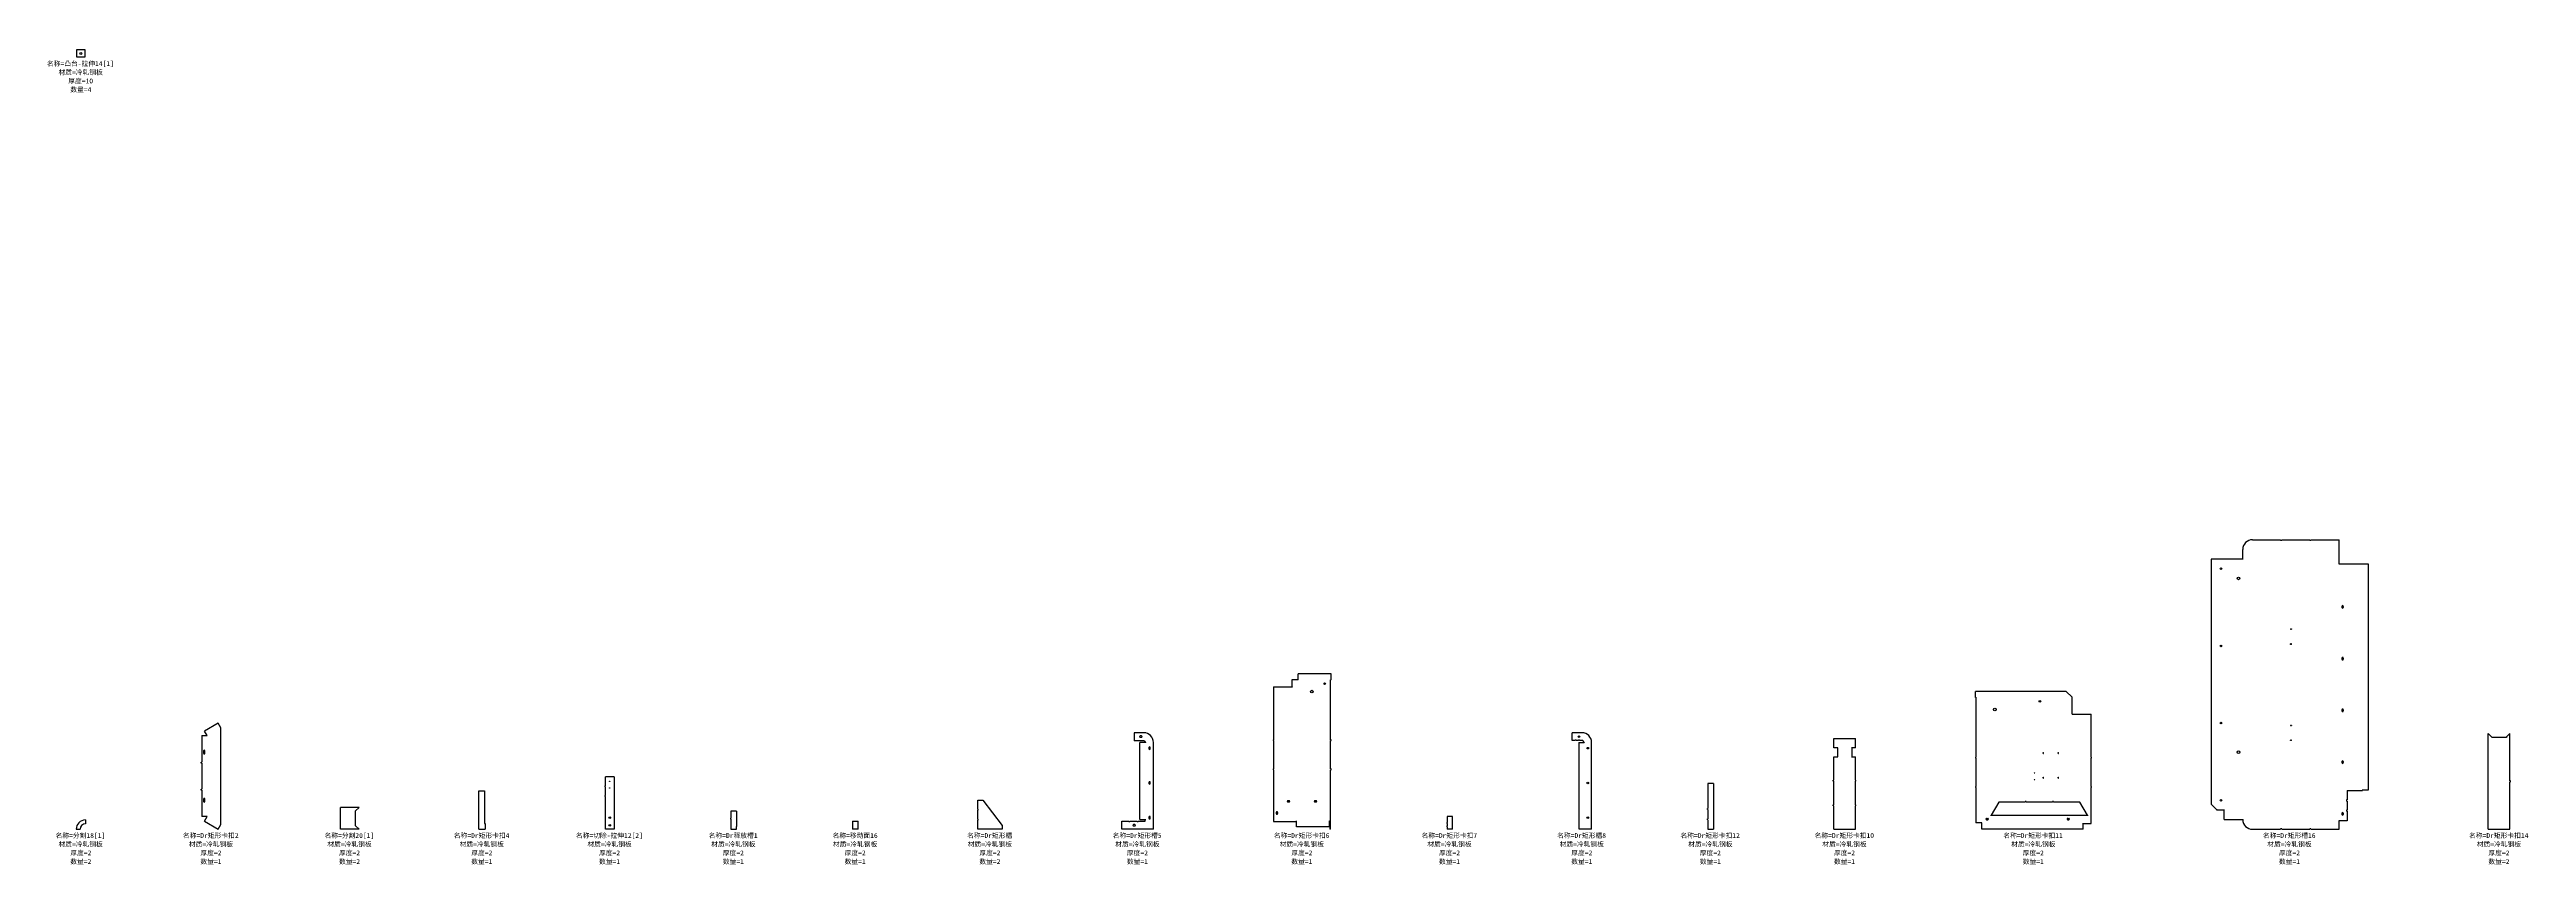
# Model space of a CAD drawing. Header units: millimetres. Extents: x 1861 to 14692, y -8465 to -4242.
import ezdxf

# ---------------------------------------------------------------- set-up
doc = ezdxf.new("R2010")
doc.units = ezdxf.units.MM
doc.layers.add('零件信息', color=131, linetype='Continuous')
doc.styles.add('SLDTEXTSTYLE1', font='', dxfattribs={"bigfont": 'bigfont'})
doc.styles.get('SLDTEXTSTYLE1').set_extended_font_data('宋体')

msp = doc.modelspace()

# ---------------------------------------------------------------- linework, layer by layer
at = {"color": 7, "linetype": 'Continuous', "lineweight": 25}
for p, q in [((2003, -4282), (2003, -4242)), ((2003, -4242), (2043, -4242)), ((2043, -4282), (2003, -4282)), ((2043, -4242), (2043, -4282)), ((13272, -6782), (13418, -6782)), ((13418, -6782), (13418, -6784)), ((13418, -6784), (13424, -6784)), ((13424, -6782), (13424, -6784)), ((13424, -6782), (13570, -6782)), ((13570, -6782), (13570, -6784)), ((13570, -6784), (13575, -6784)), ((13575, -6782), (13575, -6784)), ((13575, -6782), (13722, -6782)), ((13722, -6906), (13722, -6782)), ((13058, -6882), (13058, -8152)), ((13224, -6882), (13058, -6882)), ((13222, -6882), (13222, -6832)), ((13224, -6882), (13222, -6882)), ((13224, -6882), (13224, -6882)), ((13722, -6906), (13720, -6906)), ((13720, -6906), (13720, -6906)), ((13720, -6906), (13871, -6906)), ((13871, -6906), (13871, -8080)), ((13735, -7127), (13735, -7133)), ((13742, -7127), (13742, -7133)), ((13469, -7244), (13475, -7244)), ((13469, -7244), (13469, -7246)), ((13469, -7246), (13475, -7246)), ((13475, -7244), (13475, -7246)), ((13475, -7322), (13469, -7322)), ((13469, -7324), (13469, -7322)), ((13475, -7324), (13469, -7324)), ((13475, -7324), (13475, -7322)), ((13735, -7395), (13735, -7401)), ((13742, -7395), (13742, -7401)), ((8201, -7544), (8201, -7594)), ((8201, -7544), (8297, -7544)), ((8297, -7546), (8297, -7506)), ((8297, -7506), (8329, -7506)), ((8297, -7544), (8297, -7546)), ((8297, -7546), (8297, -7546)), ((8329, -7508), (8329, -7477)), ((8499, -7477), (8329, -7477)), ((8329, -7508), (8329, -7506)), ((8329, -7508), (8329, -7508)), ((8499, -7507), (8497, -7507)), ((8497, -7507), (8497, -7507)), ((8497, -7507), (8497, -7507)), ((8497, -7594), (8497, -7507)), ((8499, -7507), (8499, -7477)), ((11838, -7600), (11838, -7568)), ((12308, -7568), (11838, -7568)), ((12308, -7568), (12338, -7598)), ((8201, -7594), (8201, -7671)), ((8201, -7594), (8203, -7594)), ((8203, -7594), (8201, -7594)), ((8201, -7671), (8203, -7671)), ((8201, -7672), (8201, -7818)), ((8201, -7672), (8203, -7672)), ((8203, -7594), (8203, -7594)), ((8203, -7672), (8203, -7671)), ((8497, -7594), (8494, -7594)), ((8494, -7594), (8494, -7594)), ((8494, -7594), (8497, -7594)), ((8494, -7671), (8497, -7671)), ((8494, -7671), (8494, -7672)), ((8494, -7672), (8497, -7672)), ((8497, -7671), (8497, -7594)), ((8497, -7818), (8497, -7672)), ((11840, -7600), (11838, -7600)), ((11840, -7598), (11840, -7685)), ((11840, -7598), (11840, -7598)), ((11840, -7600), (11840, -7598)), ((11843, -7685), (11840, -7685)), ((11840, -7686), (11840, -7763)), ((11840, -7686), (11843, -7686)), ((11843, -7686), (11843, -7685)), ((12338, -7686), (12338, -7598)), ((12338, -7686), (12436, -7686)), ((12436, -7763), (12436, -7686)), ((13735, -7663), (13735, -7669)), ((13742, -7663), (13742, -7669)), ((2649, -7797), (2649, -7934)), ((2649, -7797), (2678, -7797)), ((2734, -7732), (2664, -7773)), ((2678, -7797), (2664, -7773)), ((2748, -7757), (2734, -7732)), ((2748, -8257), (2748, -7757)), ((7479, -7782), (7479, -7824)), ((7529, -7782), (7479, -7782)), ((7486, -7824), (7479, -7824)), ((7486, -7822), (7492, -7822)), ((7486, -7822), (7486, -7824)), ((7492, -7822), (7492, -7824)), ((7529, -7824), (7492, -7824)), ((7517, -7798), (7511, -7798)), ((7511, -7805), (7517, -7805)), ((8199, -7818), (8199, -7823)), ((8201, -7818), (8199, -7818)), ((8199, -7823), (8201, -7823)), ((8201, -7823), (8201, -7969)), ((8499, -7818), (8497, -7818)), ((8497, -7823), (8499, -7823)), ((8497, -7969), (8497, -7823)), ((8499, -7823), (8499, -7818)), ((9749, -7822), (9749, -7782)), ((9799, -7782), (9749, -7782)), ((9763, -7822), (9749, -7822)), ((9769, -7820), (9763, -7820)), ((9763, -7822), (9763, -7820)), ((9769, -7822), (9769, -7820)), ((9781, -7822), (9769, -7822)), ((9786, -7820), (9781, -7820)), ((9781, -7822), (9781, -7820)), ((9786, -7822), (9786, -7820)), ((9799, -7822), (9786, -7822)), ((11103, -7860), (11103, -7812)), ((11103, -7812), (11216, -7812)), ((11216, -7860), (11216, -7812)), ((11840, -7763), (11840, -7909)), ((11840, -7763), (11843, -7763)), ((11840, -7763), (11843, -7763)), ((11843, -7763), (11843, -7763)), ((12434, -7763), (12436, -7763)), ((12434, -7763), (12434, -7763)), ((12434, -7763), (12436, -7763)), ((12436, -7909), (12436, -7763)), ((13469, -7742), (13475, -7742)), ((13469, -7742), (13469, -7744)), ((13469, -7744), (13475, -7744)), ((13475, -7820), (13469, -7820)), ((13469, -7822), (13469, -7820)), ((13475, -7822), (13469, -7822)), ((13475, -7742), (13475, -7744)), ((13475, -7822), (13475, -7820)), ((14493, -8031), (14493, -7786)), ((14511, -7804), (14493, -7786)), ((14512, -7806), (14511, -7804)), ((14588, -7806), (14512, -7806)), ((14606, -7786), (14588, -7804)), ((14588, -7804), (14588, -7806)), ((14606, -8031), (14606, -7786)), ((2647, -7939), (2647, -7934)), ((2647, -7934), (2649, -7934)), ((2649, -7939), (2647, -7939)), ((2649, -7939), (2649, -8075)), ((2659, -7876), (2659, -7888)), ((2666, -7888), (2666, -7876)), ((7539, -7832), (7508, -7832)), ((7508, -8232), (7508, -7832)), ((7539, -7831), (7537, -7831)), ((7539, -7832), (7539, -7831)), ((7555, -7859), (7555, -7865)), ((7562, -7865), (7562, -7859)), ((7579, -7978), (7579, -7832)), ((9782, -7832), (9811, -7832)), ((9782, -7832), (9782, -8280)), ((9809, -7831), (9811, -7831)), ((9811, -7831), (9811, -7832)), ((9849, -7978), (9849, -7832)), ((11124, -7860), (11103, -7860)), ((11103, -8028), (11103, -7906)), ((11103, -7906), (11124, -7906)), ((11122, -7860), (11122, -7906)), ((11122, -7860), (11124, -7860)), ((11122, -7906), (11124, -7906)), ((11124, -7860), (11124, -7860)), ((11124, -7906), (11124, -7906)), ((11196, -7860), (11198, -7860)), ((11196, -7860), (11196, -7860)), ((11216, -7860), (11196, -7860)), ((11196, -7906), (11196, -7906)), ((11196, -7906), (11216, -7906)), ((11196, -7906), (11198, -7906)), ((11198, -7906), (11198, -7860)), ((11216, -8028), (11216, -7906)), ((11838, -7909), (11838, -7914)), ((11840, -7909), (11838, -7909)), ((11838, -7914), (11840, -7914)), ((11840, -7914), (11840, -8061)), ((12188, -7885), (12190, -7885)), ((12188, -7890), (12188, -7885)), ((12188, -7890), (12190, -7890)), ((12190, -7890), (12190, -7885)), ((12266, -7885), (12268, -7885)), ((12266, -7890), (12266, -7885)), ((12266, -7890), (12268, -7890)), ((12268, -7890), (12268, -7885)), ((12438, -7909), (12436, -7909)), ((12436, -7914), (12438, -7914)), ((12436, -8061), (12436, -7914)), ((12438, -7914), (12438, -7909)), ((13735, -7931), (13735, -7937)), ((13742, -7931), (13742, -7937)), ((2647, -8080), (2647, -8075)), ((2647, -8075), (2649, -8075)), ((2649, -8080), (2647, -8080)), ((2649, -8080), (2649, -8216)), ((4084, -8083), (4114, -8083)), ((4084, -8282), (4084, -8083)), ((4114, -8083), (4114, -8128)), ((4738, -8057), (4738, -8062)), ((4740, -8057), (4738, -8057)), ((4738, -8062), (4740, -8062)), ((4740, -8057), (4740, -8010)), ((4786, -8010), (4740, -8010)), ((4740, -8108), (4740, -8062)), ((4786, -8010), (4786, -8057)), ((4788, -8057), (4786, -8057)), ((4786, -8062), (4788, -8062)), ((4786, -8062), (4786, -8108)), ((4788, -8062), (4788, -8057)), ((7555, -8039), (7555, -8045)), ((7562, -8045), (7562, -8039)), ((7579, -7978), (7577, -7978)), ((7577, -7978), (7577, -7984)), ((7579, -7984), (7577, -7984)), ((7579, -8130), (7579, -7984)), ((8199, -7969), (8199, -7974)), ((8201, -7969), (8199, -7969)), ((8199, -7974), (8201, -7974)), ((8201, -7974), (8201, -8242)), ((8499, -7969), (8497, -7969)), ((8497, -7974), (8499, -7974)), ((8497, -8282), (8497, -7974)), ((8499, -7974), (8499, -7969)), ((9849, -7978), (9847, -7978)), ((9847, -7978), (9847, -7984)), ((9849, -7984), (9847, -7984)), ((9849, -8130), (9849, -7984)), ((10451, -8045), (10451, -8174)), ((10481, -8045), (10451, -8045)), ((10481, -8045), (10481, -8282)), ((11101, -8033), (11101, -8028)), ((11101, -8028), (11103, -8028)), ((11103, -8033), (11101, -8033)), ((11103, -8155), (11103, -8033)), ((11218, -8028), (11216, -8028)), ((11216, -8033), (11218, -8033)), ((11216, -8155), (11216, -8033)), ((11218, -8033), (11218, -8028)), ((11838, -8061), (11838, -8066)), ((11840, -8061), (11838, -8061)), ((11838, -8066), (11840, -8066)), ((11840, -8066), (11840, -8249)), ((12188, -8012), (12190, -8012)), ((12188, -8017), (12188, -8012)), ((12188, -8017), (12190, -8017)), ((12190, -8017), (12190, -8012)), ((12266, -8012), (12268, -8012)), ((12266, -8017), (12266, -8012)), ((12266, -8017), (12268, -8017)), ((12268, -8017), (12268, -8012)), ((12438, -8061), (12436, -8061)), ((12436, -8066), (12438, -8066)), ((12436, -8253), (12436, -8066)), ((12438, -8066), (12438, -8061)), ((13763, -8082), (13843, -8082)), ((13763, -8082), (13763, -8130)), ((13871, -8080), (13840, -8080)), ((13840, -8080), (13840, -8080)), ((13843, -8080), (13840, -8080)), ((13843, -8082), (13843, -8080)), ((14491, -8031), (14491, -8036)), ((14493, -8031), (14491, -8031)), ((14491, -8036), (14493, -8036)), ((14493, -8282), (14493, -8036)), ((14608, -8031), (14606, -8031)), ((14606, -8036), (14608, -8036)), ((14606, -8282), (14606, -8036)), ((14608, -8036), (14608, -8031)), ((2659, -8126), (2659, -8138)), ((2666, -8138), (2666, -8126)), ((3464, -8169), (3368, -8169)), ((3368, -8282), (3368, -8169)), ((3444, -8187), (3446, -8186)), ((3444, -8187), (3444, -8263)), ((3464, -8169), (3446, -8186)), ((4116, -8128), (4114, -8128)), ((4114, -8133), (4116, -8133)), ((4114, -8133), (4114, -8171)), ((4116, -8171), (4114, -8171)), ((4114, -8176), (4116, -8176)), ((4114, -8176), (4114, -8252)), ((4116, -8133), (4116, -8128)), ((4116, -8176), (4116, -8171)), ((4738, -8108), (4738, -8113)), ((4740, -8108), (4738, -8108)), ((4738, -8113), (4740, -8113)), ((4740, -8282), (4740, -8113)), ((4788, -8108), (4786, -8108)), ((4786, -8113), (4788, -8113)), ((4786, -8113), (4786, -8282)), ((4788, -8113), (4788, -8108)), ((5420, -8188), (5390, -8188)), ((5390, -8188), (5390, -8225)), ((5420, -8188), (5420, -8267)), ((6670, -8178), (6670, -8132)), ((6670, -8132), (6695, -8132)), ((6670, -8178), (6672, -8178)), ((6672, -8184), (6670, -8184)), ((6670, -8230), (6670, -8184)), ((6672, -8184), (6672, -8178)), ((6695, -8132), (6795, -8262)), ((7579, -8130), (7577, -8130)), ((7577, -8130), (7577, -8135)), ((7579, -8135), (7577, -8135)), ((7579, -8282), (7579, -8135)), ((8215, -8195), (8215, -8201)), ((8222, -8195), (8222, -8201)), ((8282, -8134), (8276, -8134)), ((8282, -8141), (8276, -8141)), ((8422, -8134), (8416, -8134)), ((8422, -8141), (8416, -8141)), ((9849, -8130), (9847, -8130)), ((9847, -8130), (9847, -8135)), ((9849, -8135), (9847, -8135)), ((9849, -8282), (9849, -8135)), ((10449, -8179), (10449, -8174)), ((10449, -8174), (10451, -8174)), ((10451, -8179), (10449, -8179)), ((10451, -8179), (10451, -8228)), ((11101, -8160), (11101, -8155)), ((11101, -8155), (11103, -8155)), ((11103, -8160), (11101, -8160)), ((11103, -8282), (11103, -8160)), ((11218, -8155), (11216, -8155)), ((11216, -8160), (11218, -8160)), ((11216, -8282), (11216, -8160)), ((11218, -8160), (11218, -8155)), ((11919, -8209), (11918, -8209)), ((11918, -8209), (11918, -8212)), ((11959, -8141), (11919, -8209)), ((11919, -8212), (11919, -8209)), ((11919, -8209), (12417, -8209)), ((12095, -8141), (11959, -8141)), ((12100, -8138), (12095, -8138)), ((12095, -8138), (12095, -8141)), ((12100, -8141), (12100, -8138)), ((12236, -8141), (12100, -8141)), ((12242, -8138), (12236, -8138)), ((12236, -8138), (12236, -8141)), ((12242, -8141), (12242, -8138)), ((12378, -8141), (12242, -8141)), ((12417, -8209), (12378, -8141)), ((12418, -8209), (12417, -8209)), ((12417, -8209), (12417, -8212)), ((12418, -8212), (12418, -8209)), ((13058, -8152), (13088, -8182)), ((13087, -8184), (13087, -8182)), ((13089, -8182), (13087, -8182)), ((13128, -8184), (13087, -8184)), ((13088, -8182), (13089, -8182)), ((13089, -8182), (13089, -8182)), ((13125, -8232), (13125, -8184)), ((13125, -8184), (13128, -8184)), ((13128, -8184), (13128, -8184)), ((13735, -8199), (13735, -8205)), ((13742, -8199), (13742, -8205)), ((13763, -8130), (13760, -8130)), ((13760, -8130), (13760, -8136)), ((13763, -8136), (13760, -8136)), ((13763, -8184), (13760, -8184)), ((13760, -8184), (13760, -8189)), ((13763, -8189), (13760, -8189)), ((13763, -8136), (13763, -8184)), ((13763, -8189), (13763, -8238)), ((1999, -8282), (2019, -8282)), ((2047, -8234), (2047, -8254)), ((2678, -8216), (2649, -8216)), ((2664, -8241), (2678, -8216)), ((2664, -8241), (2734, -8282)), ((2734, -8282), (2748, -8257)), ((3464, -8282), (3368, -8282)), ((3446, -8264), (3444, -8263)), ((3446, -8264), (3464, -8282)), ((4084, -8282), (4118, -8282)), ((4114, -8252), (4118, -8252)), ((4118, -8252), (4118, -8282)), ((4786, -8282), (4740, -8282)), ((5390, -8225), (5388, -8225)), ((5388, -8225), (5388, -8230)), ((5388, -8230), (5390, -8230)), ((5390, -8230), (5390, -8267)), ((5392, -8267), (5390, -8267)), ((5392, -8268), (5390, -8268)), ((5390, -8268), (5390, -8282)), ((5390, -8282), (5420, -8282)), ((5392, -8268), (5392, -8267)), ((5417, -8267), (5417, -8268)), ((5420, -8267), (5417, -8267)), ((5420, -8268), (5417, -8268)), ((5420, -8282), (5420, -8268)), ((6020, -8240), (6020, -8282)), ((6020, -8240), (6050, -8240)), ((6050, -8282), (6020, -8282)), ((6050, -8282), (6050, -8240)), ((6670, -8230), (6672, -8230)), ((6672, -8235), (6670, -8235)), ((6670, -8282), (6670, -8235)), ((6795, -8282), (6670, -8282)), ((6672, -8235), (6672, -8230)), ((6795, -8262), (6795, -8282)), ((7415, -8282), (7415, -8240)), ((7415, -8240), (7452, -8240)), ((7579, -8282), (7415, -8282)), ((7452, -8240), (7452, -8242)), ((7452, -8242), (7457, -8242)), ((7457, -8240), (7457, -8242)), ((7457, -8240), (7494, -8240)), ((7482, -8258), (7476, -8258)), ((7476, -8265), (7482, -8265)), ((7494, -8240), (7494, -8242)), ((7494, -8242), (7500, -8242)), ((7500, -8240), (7500, -8242)), ((7500, -8240), (7537, -8240)), ((7508, -8232), (7539, -8232)), ((7537, -8240), (7537, -8232)), ((7537, -8232), (7539, -8232)), ((7539, -8232), (7539, -8232)), ((7555, -8219), (7555, -8225)), ((7562, -8225), (7562, -8219)), ((8201, -8242), (8321, -8242)), ((8321, -8270), (8321, -8239)), ((8321, -8239), (8321, -8239)), ((8321, -8242), (8321, -8239)), ((8492, -8270), (8321, -8270)), ((8492, -8239), (8493, -8239)), ((8492, -8270), (8492, -8239)), ((8493, -8239), (8493, -8242)), ((8493, -8242), (8493, -8282)), ((8493, -8242), (8493, -8242)), ((8497, -8282), (8493, -8282)), ((9101, -8247), (9099, -8247)), ((9099, -8247), (9099, -8252)), ((9099, -8252), (9101, -8252)), ((9101, -8264), (9099, -8264)), ((9099, -8264), (9099, -8269)), ((9099, -8269), (9101, -8269)), ((9101, -8216), (9101, -8234)), ((9129, -8216), (9101, -8216)), ((9103, -8234), (9101, -8234)), ((9101, -8234), (9103, -8234)), ((9101, -8234), (9101, -8247)), ((9101, -8252), (9101, -8264)), ((9101, -8269), (9101, -8282)), ((9129, -8282), (9101, -8282)), ((9103, -8234), (9103, -8234)), ((9129, -8234), (9126, -8234)), ((9126, -8234), (9126, -8234)), ((9126, -8234), (9129, -8234)), ((9129, -8234), (9129, -8216)), ((9129, -8282), (9129, -8234)), ((9782, -8280), (9811, -8280)), ((9809, -8280), (9809, -8282)), ((9809, -8280), (9811, -8280)), ((9849, -8282), (9809, -8282)), ((9811, -8280), (9811, -8280)), ((10449, -8233), (10449, -8228)), ((10449, -8228), (10451, -8228)), ((10451, -8233), (10449, -8233)), ((10451, -8233), (10451, -8282)), ((10451, -8282), (10481, -8282)), ((11103, -8282), (11216, -8282)), ((11870, -8249), (11840, -8249)), ((11870, -8282), (11870, -8249)), ((12396, -8282), (11870, -8282)), ((11895, -8226), (11901, -8226)), ((11895, -8233), (11901, -8233)), ((11919, -8212), (11918, -8212)), ((12315, -8226), (12321, -8226)), ((12315, -8233), (12321, -8233)), ((12396, -8251), (12396, -8253)), ((12396, -8251), (12396, -8251)), ((12396, -8282), (12396, -8251)), ((12396, -8253), (12436, -8253)), ((12418, -8212), (12417, -8212)), ((13125, -8232), (13224, -8232)), ((13222, -8232), (13224, -8232)), ((13224, -8232), (13224, -8232)), ((13272, -8282), (13418, -8282)), ((13424, -8280), (13418, -8280)), ((13418, -8282), (13418, -8280)), ((13424, -8282), (13424, -8280)), ((13424, -8282), (13570, -8282)), ((13575, -8280), (13570, -8280)), ((13570, -8282), (13570, -8280)), ((13575, -8282), (13575, -8280)), ((13575, -8282), (13722, -8282)), ((13763, -8238), (13720, -8238)), ((13720, -8238), (13720, -8238)), ((13720, -8238), (13722, -8238)), ((13722, -8282), (13722, -8238)), ((14493, -8282), (14606, -8282))]:
    msp.add_line(p, q, dxfattribs=at)
for centre, radius in [((2023, -4262), 5.1), ((13109, -6932), 4.15), ((13200, -6982), 7), ((13109, -7332), 4.15), ((8399, -7569), 7), ((8466, -7528), 4.15), ((11938, -7661), 7), ((12171, -7619), 4.15), ((9784, -7802), 4.15), ((13109, -7732), 4.15), ((9829, -7862), 4.15), ((13200, -7882), 7), ((4763, -8034), 1), ((4763, -8068), 1), ((9829, -8042), 4.15), ((12143, -7991), 1), ((12143, -8025), 1), ((13109, -8132), 4.15), ((4763, -8222), 4.15), ((4763, -8262), 4.15), ((9829, -8222), 4.15)]:
    msp.add_circle(centre, radius, dxfattribs=at)
for centre, radius, start, end in [((13272, -6832), 50, 90, 180), ((13739, -7127), 3.5, 0, 180), ((13739, -7133), 3.5, 180, 0), ((13739, -7395), 3.5, 0, 180), ((13739, -7401), 3.5, 180, 0), ((13739, -7663), 3.5, 0, 180), ((13739, -7669), 3.5, 180, 0), ((7511, -7802), 3.5, 90, 270), ((7517, -7802), 3.5, 270, 90), ((7529, -7832), 50, 0, 90), ((7529, -7832), 8, 2.866, 90), ((9799, -7832), 50, 0, 90), ((9799, -7832), 10, 2.2924, 90), ((2662, -7876), 3.5, 0, 180), ((2662, -7888), 3.5, 180, 0), ((7559, -7859), 3.5, 0, 180), ((7559, -7865), 3.5, 180, 0), ((13739, -7931), 3.5, 0, 180), ((13739, -7937), 3.5, 180, 0), ((7559, -8039), 3.5, 0, 180), ((7559, -8045), 3.5, 180, 0), ((2662, -8126), 3.5, 0, 180), ((2662, -8138), 3.5, 180, 0), ((8219, -8195), 3.5, 0, 180), ((8219, -8201), 3.5, 180, 0), ((8276, -8138), 3.5, 90, 270), ((8282, -8138), 3.5, 270, 90), ((8416, -8138), 3.5, 90, 270), ((8422, -8138), 3.5, 270, 90), ((13739, -8199), 3.5, 0, 180), ((13739, -8205), 3.5, 180, 0), ((2047, -8282), 48, 90, 180), ((2047, -8282), 28, 90, 180), ((7476, -8262), 3.5, 90, 270), ((7482, -8262), 3.5, 270, 90), ((7559, -8219), 3.5, 0, 180), ((7559, -8225), 3.5, 180, 0), ((11895, -8229), 3.5, 90, 270), ((11901, -8229), 3.5, 270, 90), ((12315, -8229), 3.5, 90, 270), ((12321, -8229), 3.5, 270, 90), ((13272, -8232), 50, 180.2292, 270)]:
    msp.add_arc(centre, radius, start, end, dxfattribs=at)

# ---------------------------------------------------------------- texts
at = {"layer": '零件信息', "char_height": 25, "attachment_point": 2, "style": 'SLDTEXTSTYLE1'}
for s, insert in [('名称=凸台-拉伸14[1]', (2021, -4302)), ('材质=冷轧钢板', (2022, -4347)), ('厚度=10', (2022, -4392)), ('数量=4', (2023, -4437)), ('名称=分割18[1]', (2021, -8302)), ('名称=Dr矩形卡扣2', (2696, -8302)), ('名称=分割20[1]', (3414, -8302)), ('名称=Dr矩形卡扣4', (4099, -8302)), ('名称=切除-拉伸12[2]', (4761, -8302)), ('名称=Dr释放槽1', (5402, -8302)), ('名称=移动面16', (6034, -8302)), ('名称=Dr矩形槽', (6731, -8302)), ('名称=Dr矩形槽5', (7495, -8302)), ('名称=Dr矩形卡扣6', (8347, -8302)), ('名称=Dr矩形卡扣7', (9112, -8302)), ('名称=Dr矩形槽8', (9797, -8302)), ('名称=Dr矩形卡扣12', (10463, -8302)), ('名称=Dr矩形卡扣10', (11158, -8302)), ('名称=Dr矩形卡扣11', (12136, -8302)), ('名称=Dr矩形槽16', (13463, -8302)), ('名称=Dr矩形卡扣14', (14548, -8302)), ('材质=冷轧钢板', (2022, -8347)), ('厚度=2', (2023, -8392)), ('数量=2', (2023, -8437)), ('材质=冷轧钢板', (2697, -8347)), ('厚度=2', (2697, -8392)), ('数量=1', (2697, -8437)), ('材质=冷轧钢板', (3415, -8347)), ('厚度=2', (3415, -8392)), ('数量=2', (3415, -8437)), ('材质=冷轧钢板', (4100, -8347)), ('厚度=2', (4100, -8392)), ('数量=1', (4100, -8437)), ('材质=冷轧钢板', (4762, -8347)), ('厚度=2', (4762, -8392)), ('数量=1', (4762, -8437)), ('材质=冷轧钢板', (5403, -8347)), ('厚度=2', (5403, -8392)), ('数量=1', (5403, -8437)), ('材质=冷轧钢板', (6034, -8347)), ('厚度=2', (6034, -8392)), ('数量=1', (6034, -8437)), ('材质=冷轧钢板', (6732, -8347)), ('厚度=2', (6732, -8392)), ('数量=2', (6732, -8437)), ('材质=冷轧钢板', (7496, -8347)), ('厚度=2', (7496, -8392)), ('数量=1', (7496, -8437)), ('材质=冷轧钢板', (8348, -8347)), ('厚度=2', (8348, -8392)), ('数量=1', (8348, -8437)), ('材质=冷轧钢板', (9113, -8347)), ('厚度=2', (9113, -8392)), ('数量=1', (9113, -8437)), ('材质=冷轧钢板', (9798, -8347)), ('厚度=2', (9798, -8392)), ('数量=1', (9798, -8437)), ('材质=冷轧钢板', (10464, -8347)), ('厚度=2', (10464, -8392)), ('数量=1', (10464, -8437)), ('材质=冷轧钢板', (11159, -8347)), ('厚度=2', (11159, -8392)), ('数量=1', (11159, -8437)), ('材质=冷轧钢板', (12137, -8347)), ('厚度=2', (12137, -8392)), ('数量=1', (12137, -8437)), ('材质=冷轧钢板', (13464, -8347)), ('厚度=2', (13464, -8392)), ('数量=1', (13464, -8437)), ('材质=冷轧钢板', (14549, -8347)), ('厚度=2', (14549, -8392)), ('数量=2', (14549, -8437))]:
    msp.add_mtext(s, dxfattribs=dict(at, insert=insert))

doc.saveas('drawing.dxf')
